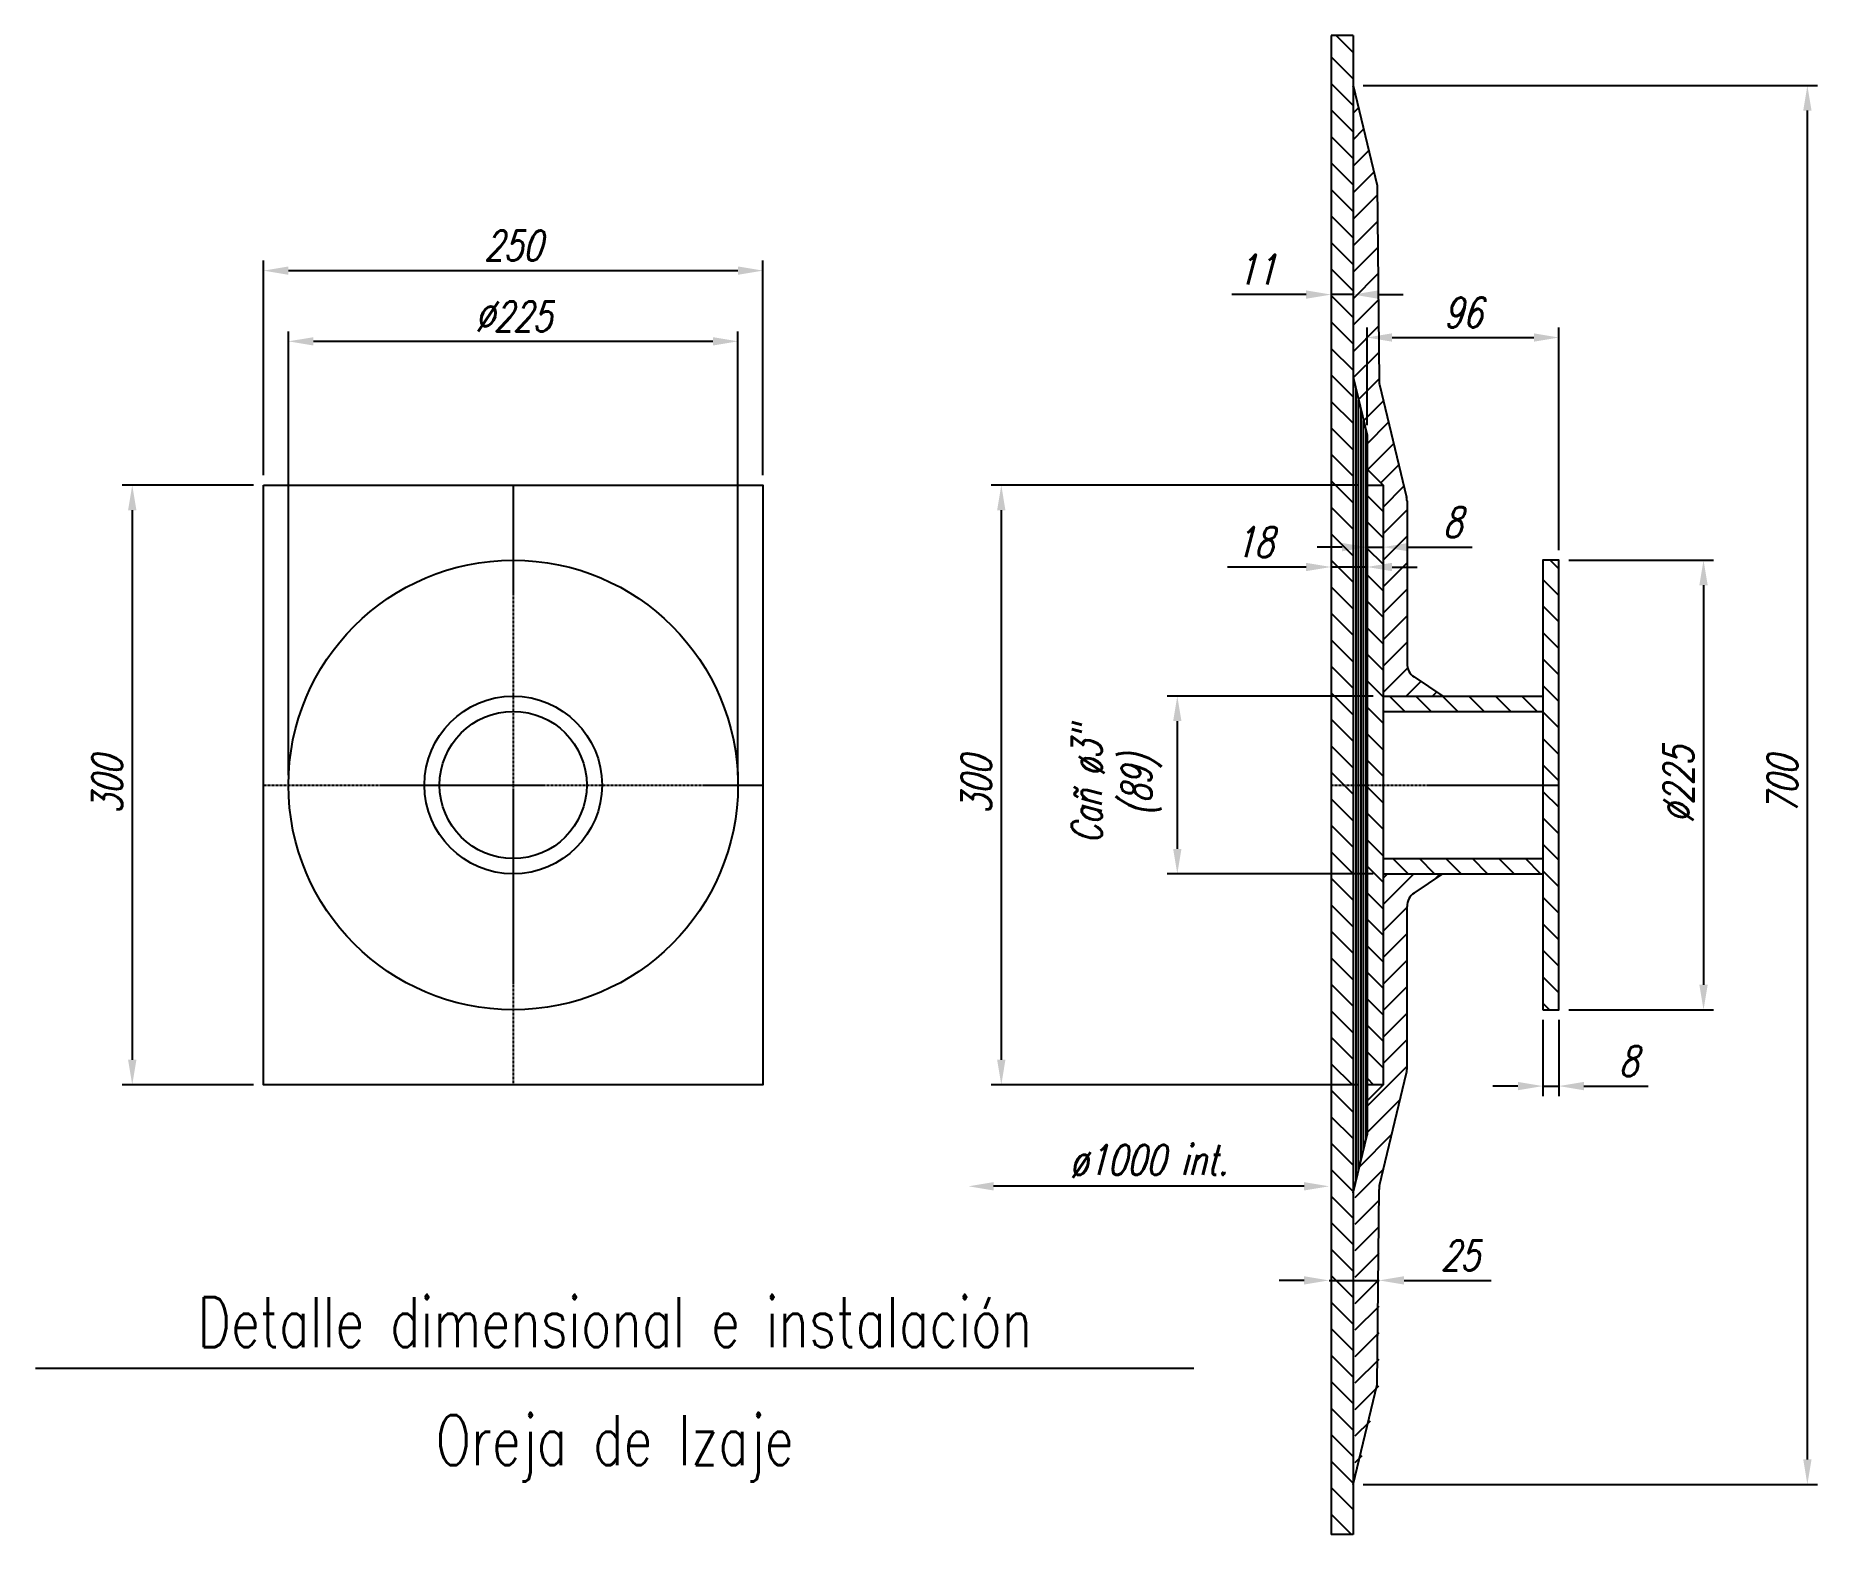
# Model space of a CAD drawing. Header units: inches. Extents: x -293597 to -232636, y -119329 to -80370.
# Drawn here: x -292427 to -291535, y -89234 to -88484 of the extents above; entities that cross this region are included whole.
import ezdxf
from ezdxf.enums import TextEntityAlignment as Align

# ---------------------------------------------------------------- set-up
doc = ezdxf.new("R2010")
doc.units = ezdxf.units.IN
doc.header["$MEASUREMENT"] = 0
doc.linetypes.add('CENTER', pattern=[2, 1.25, -0.25, 0.25, -0.25])
for name, color, linetype in [('IA-ACHU', 1, 'Continuous'), ('IA-DIBUJO', 3, 'Continuous'), ('IA-DIM', 7, 'Continuous'), ('IA-EJES', 4, 'CENTER'), ('IA-TITLE', 6, 'Continuous'), ('IA-TRAZ', 8, 'Continuous')]:
    doc.layers.add(name, color=color, linetype=linetype)
doc.styles.add('ING-AMB', font='romans.shx', dxfattribs={"width": 0.75, "oblique": 15})
doc.dimstyles.new('ING-AMB 5', dxfattribs={"dimscale": 5, "dimtxt": 3, "dimasz": 2.5, "dimexe": 1, "dimexo": 1, "dimgap": 1, "dimtad": 1, "dimdec": 0, "dimzin": 0, "dimdsep": 46, "dimtxsty": 'ING-AMB', "dimcen": 0.1, "dimclrd": 7, "dimclre": 7, "dimclrt": 2, "dimadec": 0, "dimazin": 0, "dimtfac": 1, "dimtdec": 0, "dimtmove": 0, "dimatfit": 3, "dimfxl": 1, "dimtolj": 1, "dimtzin": 0, "dimarcsym": 0})
pattern_1 = [(45, (-318665.946, -115142.8915), (-6.629126, 6.629126), [])]
pattern_2 = [(135, (-318665.946, -115142.8915), (-6.629126, -6.629126), [])]

msp = doc.modelspace()

# ---------------------------------------------------------------- texts
at = {"layer": 'IA-TITLE', "style": 'ING-AMB', "width": 0.75}
for s, p in [('Detalle dimensional e instalación', (-292136.99, -89140.19)), ('Oreja de Izaje', (-292136.99, -89199.23))]:
    msp.add_text(s, height=25, dxfattribs=at).set_placement(p, align=Align.CENTER)

# ---------------------------------------------------------------- blocks, each defined once
blk = doc.blocks.new('*D113')
at = {"layer": 'Defpoints', "color": 0, "ltscale": 0.5, "transparency": 16777216}
for p in [(-292300.29, -88636.92), (-292300.29, -88858.94), (-292075.29, -88858.94)]:
    blk.add_point(p, dxfattribs=at)
at = {"layer": 'IA-DIM', "color": 7, "linetype": 'ByBlock', "lineweight": -2, "ltscale": 0.5, "transparency": 16777216}
for p, q in [((-292300.29, -88853.94), (-292300.29, -88631.92)), ((-292075.29, -88853.94), (-292075.29, -88631.92)), ((-292087.79, -88636.92), (-292287.79, -88636.92))]:
    blk.add_line(p, q, dxfattribs=at)
at = {"layer": 'IA-DIM', "color": 7, "ltscale": 0.5, "transparency": 16777216}
for points in [[(-292287.79, -88634.84), (-292287.79, -88639), (-292300.29, -88636.92)], [(-292087.79, -88634.84), (-292087.79, -88639), (-292075.29, -88636.92)]]:
    blk.add_solid(points, dxfattribs=at)
at = {"layer": 'IA-DIM', "color": 2, "ltscale": 0.5, "transparency": 16777216, "insert": (-292187.79, -88624.42), "char_height": 15, "attachment_point": 5, "style": 'ING-AMB'}
blk.add_mtext('\\A1;%%C225', dxfattribs=at)
blk = doc.blocks.new('*D114')
at = {"layer": 'Defpoints', "color": 0, "ltscale": 0.5, "transparency": 16777216}
for p in [(-292062.79, -88601.53), (-292312.79, -88708.94), (-292062.79, -88708.94)]:
    blk.add_point(p, dxfattribs=at)
at = {"layer": 'IA-DIM', "color": 7, "linetype": 'ByBlock', "lineweight": -2, "ltscale": 0.5, "transparency": 16777216}
for p, q in [((-292312.79, -88703.94), (-292312.79, -88596.53)), ((-292062.79, -88703.94), (-292062.79, -88596.53)), ((-292300.29, -88601.53), (-292075.29, -88601.53))]:
    blk.add_line(p, q, dxfattribs=at)
at = {"layer": 'IA-DIM', "color": 7, "ltscale": 0.5, "transparency": 16777216}
for points in [[(-292300.29, -88599.45), (-292300.29, -88603.62), (-292312.79, -88601.53)], [(-292075.29, -88599.45), (-292075.29, -88603.62), (-292062.79, -88601.53)]]:
    blk.add_solid(points, dxfattribs=at)
at = {"layer": 'IA-DIM', "color": 2, "ltscale": 0.5, "transparency": 16777216, "insert": (-292187.79, -88589.03), "char_height": 15, "attachment_point": 5, "style": 'ING-AMB'}
blk.add_mtext('\\A1;250', dxfattribs=at)
blk = doc.blocks.new('*D115')
at = {"layer": 'Defpoints', "color": 0, "ltscale": 0.5, "transparency": 16777216}
for p in [(-292312.79, -88708.94), (-292378.46, -89008.94), (-292312.79, -89008.94)]:
    blk.add_point(p, dxfattribs=at)
at = {"layer": 'IA-DIM', "color": 7, "linetype": 'ByBlock', "lineweight": -2, "ltscale": 0.5, "transparency": 16777216}
for p, q in [((-292317.79, -88708.94), (-292383.46, -88708.94)), ((-292378.46, -88721.44), (-292378.46, -88996.44)), ((-292317.79, -89008.94), (-292383.46, -89008.94))]:
    blk.add_line(p, q, dxfattribs=at)
at = {"layer": 'IA-DIM', "color": 7, "ltscale": 0.5, "transparency": 16777216}
for points in [[(-292380.54, -88721.44), (-292376.38, -88721.44), (-292378.46, -88708.94)], [(-292380.54, -88996.44), (-292376.38, -88996.44), (-292378.46, -89008.94)]]:
    blk.add_solid(points, dxfattribs=at)
at = {"layer": 'IA-DIM', "color": 2, "ltscale": 0.5, "transparency": 16777216, "insert": (-292390.96, -88858.94), "char_height": 15, "attachment_point": 5, "rotation": 90, "style": 'ING-AMB'}
blk.add_mtext('\\A1;300', dxfattribs=at)
blk = doc.blocks.new('*D116')
at = {"layer": 'Defpoints', "color": 0, "ltscale": 0.5, "transparency": 16777216}
for p in [(-291664.42, -88746.44), (-291664.42, -88971.44), (-291592.02, -88971.44)]:
    blk.add_point(p, dxfattribs=at)
at = {"layer": 'IA-DIM', "color": 7, "linetype": 'ByBlock', "lineweight": -2, "ltscale": 0.5, "transparency": 16777216}
for p, q in [((-291659.42, -88746.44), (-291587.02, -88746.44)), ((-291592.02, -88758.94), (-291592.02, -88958.94)), ((-291659.42, -88971.44), (-291587.02, -88971.44))]:
    blk.add_line(p, q, dxfattribs=at)
at = {"layer": 'IA-DIM', "color": 7, "ltscale": 0.5, "transparency": 16777216}
for points in [[(-291594.11, -88758.94), (-291589.94, -88758.94), (-291592.02, -88746.44)], [(-291594.11, -88958.94), (-291589.94, -88958.94), (-291592.02, -88971.44)]]:
    blk.add_solid(points, dxfattribs=at)
at = {"layer": 'IA-DIM', "color": 2, "ltscale": 0.5, "transparency": 16777216, "insert": (-291604.52, -88858.94), "char_height": 15, "attachment_point": 5, "rotation": 90, "style": 'ING-AMB'}
blk.add_mtext('\\A1;%%C225', dxfattribs=at)
blk = doc.blocks.new('*D117')
at = {"layer": 'Defpoints', "color": 0, "ltscale": 0.5, "transparency": 16777216}
for p in [(-291959.87, -89059.76), (-291959.87, -89059.76), (-291779.42, -89059.76)]:
    blk.add_point(p, dxfattribs=at)
at = {"layer": 'IA-DIM', "color": 7, "linetype": 'ByBlock', "lineweight": -2, "ltscale": 0.5, "transparency": 16777216}
blk.add_line((-291791.92, -89059.76), (-291947.37, -89059.76), dxfattribs=at)
at = {"layer": 'IA-DIM', "color": 7, "ltscale": 0.5, "transparency": 16777216}
for points in [[(-291947.37, -89057.68), (-291947.37, -89061.85), (-291959.87, -89059.76)], [(-291791.92, -89057.68), (-291791.92, -89061.85), (-291779.42, -89059.76)]]:
    blk.add_solid(points, dxfattribs=at)
at = {"layer": 'IA-DIM', "color": 2, "ltscale": 0.5, "transparency": 16777216, "insert": (-291869.65, -89047.26), "char_height": 15, "attachment_point": 5, "style": 'ING-AMB'}
blk.add_mtext('\\A1;ø1000 int.', dxfattribs=at)
blk = doc.blocks.new('*D118')
at = {"layer": 'Defpoints', "color": 0, "ltscale": 0.5, "transparency": 16777216}
for p in [(-291778.42, -88613.52), (-291778.42, -88613.52), (-291767.42, -88613.52)]:
    blk.add_point(p, dxfattribs=at)
at = {"layer": 'IA-DIM', "color": 7, "linetype": 'ByBlock', "lineweight": -2, "ltscale": 0.5, "transparency": 16777216}
for p, q in [((-291790.92, -88613.52), (-291828.15, -88613.52)), ((-291767.42, -88613.52), (-291778.42, -88613.52)), ((-291754.92, -88613.52), (-291742.42, -88613.52))]:
    blk.add_line(p, q, dxfattribs=at)
at = {"layer": 'IA-DIM', "color": 7, "ltscale": 0.5, "transparency": 16777216}
for points in [[(-291790.92, -88611.44), (-291790.92, -88615.61), (-291778.42, -88613.52)], [(-291754.92, -88611.44), (-291754.92, -88615.61), (-291767.42, -88613.52)]]:
    blk.add_solid(points, dxfattribs=at)
at = {"layer": 'IA-DIM', "color": 2, "ltscale": 0.5, "transparency": 16777216, "insert": (-291815.78, -88601.02), "char_height": 15, "attachment_point": 5, "style": 'ING-AMB'}
blk.add_mtext('\\A1;11', dxfattribs=at)
blk = doc.blocks.new('*D119')
at = {"layer": 'Defpoints', "color": 0, "ltscale": 0.5, "transparency": 16777216}
for p in [(-291767.42, -88508.94), (-291540.04, -88508.94), (-291767.42, -89208.94)]:
    blk.add_point(p, dxfattribs=at)
at = {"layer": 'IA-DIM', "color": 7, "linetype": 'ByBlock', "lineweight": -2, "ltscale": 0.5, "transparency": 16777216}
for p, q in [((-291762.42, -88508.94), (-291535.04, -88508.94)), ((-291540.04, -89196.44), (-291540.04, -88521.44)), ((-291762.42, -89208.94), (-291535.04, -89208.94))]:
    blk.add_line(p, q, dxfattribs=at)
at = {"layer": 'IA-DIM', "color": 7, "ltscale": 0.5, "transparency": 16777216}
for points in [[(-291542.12, -88521.44), (-291537.95, -88521.44), (-291540.04, -88508.94)], [(-291542.12, -89196.44), (-291537.95, -89196.44), (-291540.04, -89208.94)]]:
    blk.add_solid(points, dxfattribs=at)
at = {"layer": 'IA-DIM', "color": 2, "ltscale": 0.5, "transparency": 16777216, "insert": (-291552.54, -88858.94), "char_height": 15, "attachment_point": 5, "rotation": 90, "style": 'ING-AMB'}
blk.add_mtext('\\A1;700', dxfattribs=at)
blk = doc.blocks.new('*D120')
at = {"layer": 'Defpoints', "color": 0, "ltscale": 0.5, "transparency": 16777216}
for p in [(-291779.42, -89106.84), (-291754.42, -89106.84), (-291754.42, -89106.84)]:
    blk.add_point(p, dxfattribs=at)
at = {"layer": 'IA-DIM', "color": 7, "linetype": 'ByBlock', "lineweight": -2, "ltscale": 0.5, "transparency": 16777216}
for p, q in [((-291791.92, -89106.84), (-291804.42, -89106.84)), ((-291779.42, -89106.84), (-291754.42, -89106.84)), ((-291741.92, -89106.84), (-291698.25, -89106.84))]:
    blk.add_line(p, q, dxfattribs=at)
at = {"layer": 'IA-DIM', "color": 7, "ltscale": 0.5, "transparency": 16777216}
for points in [[(-291791.92, -89104.76), (-291791.92, -89108.93), (-291779.42, -89106.84)], [(-291741.92, -89104.76), (-291741.92, -89108.93), (-291754.42, -89106.84)]]:
    blk.add_solid(points, dxfattribs=at)
at = {"layer": 'IA-DIM', "color": 2, "ltscale": 0.5, "transparency": 16777216, "insert": (-291713.83, -89094.34), "char_height": 15, "attachment_point": 5, "style": 'ING-AMB'}
blk.add_mtext('\\A1;25', dxfattribs=at)
blk = doc.blocks.new('*D121')
at = {"layer": 'Defpoints', "color": 0, "ltscale": 0.5, "transparency": 16777216}
for p in [(-291760.42, -88739.91), (-291752.42, -88739.91), (-291752.42, -88739.91)]:
    blk.add_point(p, dxfattribs=at)
at = {"layer": 'IA-DIM', "color": 7, "linetype": 'ByBlock', "lineweight": -2, "ltscale": 0.5, "transparency": 16777216}
for p, q in [((-291772.92, -88739.91), (-291785.42, -88739.91)), ((-291760.42, -88739.91), (-291752.42, -88739.91)), ((-291739.92, -88739.91), (-291707.77, -88739.91))]:
    blk.add_line(p, q, dxfattribs=at)
at = {"layer": 'IA-DIM', "color": 7, "ltscale": 0.5, "transparency": 16777216}
for points in [[(-291772.92, -88737.82), (-291772.92, -88741.99), (-291760.42, -88739.91)], [(-291739.92, -88737.82), (-291739.92, -88741.99), (-291752.42, -88739.91)]]:
    blk.add_solid(points, dxfattribs=at)
at = {"layer": 'IA-DIM', "color": 2, "ltscale": 0.5, "transparency": 16777216, "insert": (-291717.59, -88727.41), "char_height": 15, "attachment_point": 5, "style": 'ING-AMB'}
blk.add_mtext('\\A1;8', dxfattribs=at)
blk = doc.blocks.new('*D122')
at = {"layer": 'Defpoints', "color": 0, "ltscale": 0.5, "transparency": 16777216}
for p in [(-291672.42, -88971.44), (-291664.42, -88971.44), (-291664.42, -89009.6)]:
    blk.add_point(p, dxfattribs=at)
at = {"layer": 'IA-DIM', "color": 7, "linetype": 'ByBlock', "lineweight": -2, "ltscale": 0.5, "transparency": 16777216}
for p, q in [((-291672.42, -88976.44), (-291672.42, -89014.6)), ((-291664.42, -88976.44), (-291664.42, -89014.6)), ((-291684.92, -89009.6), (-291697.42, -89009.6)), ((-291672.42, -89009.6), (-291664.42, -89009.6)), ((-291651.92, -89009.6), (-291619.77, -89009.6))]:
    blk.add_line(p, q, dxfattribs=at)
at = {"layer": 'IA-DIM', "color": 7, "ltscale": 0.5, "transparency": 16777216}
for points in [[(-291684.92, -89007.52), (-291684.92, -89011.69), (-291672.42, -89009.6)], [(-291651.92, -89007.52), (-291651.92, -89011.69), (-291664.42, -89009.6)]]:
    blk.add_solid(points, dxfattribs=at)
at = {"layer": 'IA-DIM', "color": 2, "ltscale": 0.5, "transparency": 16777216, "insert": (-291629.59, -88997.1), "char_height": 15, "attachment_point": 5, "style": 'ING-AMB'}
blk.add_mtext('\\A1;8', dxfattribs=at)
blk = doc.blocks.new('*D123')
at = {"layer": 'Defpoints', "color": 0, "ltscale": 0.5, "transparency": 16777216}
for p in [(-291664.42, -88635), (-291760.42, -88683.94), (-291664.42, -88746.44)]:
    blk.add_point(p, dxfattribs=at)
at = {"layer": 'IA-DIM', "color": 7, "linetype": 'ByBlock', "lineweight": -2, "ltscale": 0.5, "transparency": 16777216}
for p, q in [((-291760.42, -88678.94), (-291760.42, -88630)), ((-291664.42, -88741.44), (-291664.42, -88630)), ((-291747.92, -88635), (-291676.92, -88635))]:
    blk.add_line(p, q, dxfattribs=at)
at = {"layer": 'IA-DIM', "color": 7, "ltscale": 0.5, "transparency": 16777216}
for points in [[(-291747.92, -88632.92), (-291747.92, -88637.08), (-291760.42, -88635)], [(-291676.92, -88632.92), (-291676.92, -88637.08), (-291664.42, -88635)]]:
    blk.add_solid(points, dxfattribs=at)
at = {"layer": 'IA-DIM', "color": 2, "ltscale": 0.5, "transparency": 16777216, "insert": (-291712.42, -88622.5), "char_height": 15, "attachment_point": 5, "style": 'ING-AMB'}
blk.add_mtext('\\A1;96', dxfattribs=at)
blk = doc.blocks.new('*D124')
at = {"layer": 'Defpoints', "color": 0, "ltscale": 0.5, "transparency": 16777216}
for p in [(-291752.42, -88814.49), (-291855.39, -88903.39), (-291752.42, -88903.39)]:
    blk.add_point(p, dxfattribs=at)
at = {"layer": 'IA-DIM', "color": 7, "linetype": 'ByBlock', "lineweight": -2, "ltscale": 0.5, "transparency": 16777216}
for p, q in [((-291757.42, -88814.49), (-291860.39, -88814.49)), ((-291855.39, -88826.99), (-291855.39, -88890.89)), ((-291757.42, -88903.39), (-291860.39, -88903.39))]:
    blk.add_line(p, q, dxfattribs=at)
at = {"layer": 'IA-DIM', "color": 7, "ltscale": 0.5, "transparency": 16777216}
for points in [[(-291857.47, -88826.99), (-291853.3, -88826.99), (-291855.39, -88814.49)], [(-291857.47, -88890.89), (-291853.3, -88890.89), (-291855.39, -88903.39)]]:
    blk.add_solid(points, dxfattribs=at)
at = {"layer": 'IA-DIM', "color": 2, "ltscale": 0.5, "transparency": 16777216, "insert": (-291885.75, -88858.94), "char_height": 15, "attachment_point": 5, "rotation": 90, "style": 'ING-AMB'}
blk.add_mtext('\\A1;{\\W0.7;Cañ ø3"\\P(89)}', dxfattribs=at)
blk = doc.blocks.new('*D125')
at = {"layer": 'Defpoints', "color": 0, "ltscale": 0.5, "transparency": 16777216}
for p in [(-291778.42, -88749.85), (-291778.42, -88749.85), (-291760.42, -88749.85)]:
    blk.add_point(p, dxfattribs=at)
at = {"layer": 'IA-DIM', "color": 7, "linetype": 'ByBlock', "lineweight": -2, "ltscale": 0.5, "transparency": 16777216}
for p, q in [((-291790.92, -88749.85), (-291830.25, -88749.85)), ((-291760.42, -88749.85), (-291778.42, -88749.85)), ((-291747.92, -88749.85), (-291735.42, -88749.85))]:
    blk.add_line(p, q, dxfattribs=at)
at = {"layer": 'IA-DIM', "color": 7, "ltscale": 0.5, "transparency": 16777216}
for points in [[(-291790.92, -88747.76), (-291790.92, -88751.93), (-291778.42, -88749.85)], [(-291747.92, -88747.76), (-291747.92, -88751.93), (-291760.42, -88749.85)]]:
    blk.add_solid(points, dxfattribs=at)
at = {"layer": 'IA-DIM', "color": 2, "ltscale": 0.5, "transparency": 16777216, "insert": (-291816.83, -88737.35), "char_height": 15, "attachment_point": 5, "style": 'ING-AMB'}
blk.add_mtext('\\A1;18', dxfattribs=at)
blk = doc.blocks.new('*D126')
at = {"layer": 'Defpoints', "color": 0, "ltscale": 0.5, "transparency": 16777216}
for p in [(-291760.42, -88708.94), (-291943.49, -89008.94), (-291760.42, -89008.94)]:
    blk.add_point(p, dxfattribs=at)
at = {"layer": 'IA-DIM', "color": 7, "linetype": 'ByBlock', "lineweight": -2, "ltscale": 0.5, "transparency": 16777216}
for p, q in [((-291765.42, -88708.94), (-291948.49, -88708.94)), ((-291943.49, -88721.44), (-291943.49, -88996.44)), ((-291765.42, -89008.94), (-291948.49, -89008.94))]:
    blk.add_line(p, q, dxfattribs=at)
at = {"layer": 'IA-DIM', "color": 7, "ltscale": 0.5, "transparency": 16777216}
for points in [[(-291945.57, -88721.44), (-291941.41, -88721.44), (-291943.49, -88708.94)], [(-291945.57, -88996.44), (-291941.41, -88996.44), (-291943.49, -89008.94)]]:
    blk.add_solid(points, dxfattribs=at)
at = {"layer": 'IA-DIM', "color": 2, "ltscale": 0.5, "transparency": 16777216, "insert": (-291955.99, -88858.94), "char_height": 15, "attachment_point": 5, "rotation": 90, "style": 'ING-AMB'}
blk.add_mtext('\\A1;300', dxfattribs=at)

# ---------------------------------------------------------------- dimensions: what is measured, and where the dimension line sits
at = {"layer": 'IA-DIM', "ltscale": 0.5}
for base, p1, p2, angle, picture, middle in [((-291540.04, -88508.94), (-291767.42, -89208.94), (-291767.42, -88508.94), 90, '*D119', (-291552.54, -88858.94)), ((-291778.42, -88613.52), (-291767.42, -88613.52), (-291778.42, -88613.52), 180, '*D118', (-291815.78, -88601.02)), ((-292378.46, -89008.94), (-292312.79, -88708.94), (-292312.79, -89008.94), 90, '*D115', (-292390.96, -88858.94)), ((-291943.49, -89008.94), (-291760.42, -88708.94), (-291760.42, -89008.94), 90, '*D126', (-291955.99, -88858.94)), ((-291778.42, -88749.85), (-291760.42, -88749.85), (-291778.42, -88749.85), 180, '*D125', (-291816.83, -88737.35))]:
    dim = msp.add_linear_dim(base=base, p1=p1, p2=p2, angle=angle, dimstyle='ING-AMB 5', override={"dimpost": '\\X'}, dxfattribs=at)
    dim.commit()
    dim.dimension.update_dxf_attribs({"geometry": picture, "text_midpoint": middle})
for base, p1, p2, picture, middle in [((-292062.79, -88601.53), (-292312.79, -88708.94), (-292062.79, -88708.94), '*D114', (-292187.79, -88589.03)), ((-291664.42, -88635), (-291760.42, -88683.94), (-291664.42, -88746.44), '*D123', (-291712.42, -88622.5)), ((-291752.42, -88739.91), (-291760.42, -88739.91), (-291752.42, -88739.91), '*D121', (-291717.59, -88727.41)), ((-291664.42, -89009.6), (-291672.42, -88971.44), (-291664.42, -88971.44), '*D122', (-291629.59, -88997.1)), ((-291754.42, -89106.84), (-291779.42, -89106.84), (-291754.42, -89106.84), '*D120', (-291713.83, -89094.34))]:
    dim = msp.add_linear_dim(base=base, p1=p1, p2=p2, dimstyle='ING-AMB 5', override={"dimpost": '\\X'}, dxfattribs=at)
    dim.commit()
    dim.dimension.update_dxf_attribs({"geometry": picture, "text_midpoint": middle})
for base, p1, p2, text, picture, middle in [((-292300.29, -88636.92), (-292075.29, -88858.94), (-292300.29, -88858.94), '%%C<>', '*D113', (-292187.79, -88624.42)), ((-291959.87, -89059.76), (-291779.42, -89059.76), (-291959.87, -89059.76), 'ø1000 int.', '*D117', (-291869.65, -89047.26))]:
    dim = msp.add_linear_dim(base=base, p1=p1, p2=p2, text=text, dimstyle='ING-AMB 5', override={"dimpost": '\\X'}, dxfattribs=at)
    dim.commit()
    dim.dimension.update_dxf_attribs({"geometry": picture, "text_midpoint": middle})
dim = msp.add_linear_dim(base=(-291592.02, -88971.44), p1=(-291664.42, -88746.44), p2=(-291664.42, -88971.44), angle=90, text='%%C<>', dimstyle='ING-AMB 5', override={"dimpost": '\\X'}, dxfattribs=at)
dim.commit()
dim.dimension.update_dxf_attribs({"geometry": '*D116', "text_midpoint": (-291604.52, -88858.94)})
dim = msp.add_linear_dim(base=(-291855.39, -88903.39), p1=(-291752.42, -88814.49), p2=(-291752.42, -88903.39), angle=90, text='{\\W0.7;Cañ ø3"\\P(<>)}', dimstyle='ING-AMB 5', override={"dimpost": '\\X'}, dxfattribs=at)
dim.commit()
dim.dimension.update_dxf_attribs({"geometry": '*D124', "text_midpoint": (-291855.39, -88858.94), "dimtype": 160})

# ---------------------------------------------------------------- hatches: boundary and pattern name
at = {"layer": 'IA-ACHU'}
h = msp.add_hatch(dxfattribs=at)
h.set_pattern_fill('ANSI31', color=256, scale=75, angle=90)
h.set_pattern_definition([(135, (-318666.946, -115142.8915), (-6.629126, -6.629126), [])])
h.paths.add_polyline_path([(-291767.42, -88483.94), (-291778.42, -88483.94), (-291778.42, -89233.94), (-291767.42, -89233.94)])
h = msp.add_hatch(dxfattribs=at)
h.set_pattern_fill('ANSI31', color=256, scale=75)
h.set_pattern_definition(pattern_1)
edge = h.paths.add_edge_path()
edge.add_line((-291755.42, -88558.94), (-291767.42, -88508.94))
edge.add_line((-291767.42, -88508.94), (-291767.42, -88654.77))
edge.add_line((-291767.42, -88654.77), (-291760.42, -88683.94))
edge.add_line((-291760.42, -88683.94), (-291760.42, -88700.94))
edge.add_line((-291760.42, -88700.94), (-291752.42, -88708.94))
edge.add_line((-291752.42, -88708.94), (-291752.42, -88814.49))
edge.add_line((-291752.42, -88814.49), (-291722.42, -88814.49))
edge.add_line((-291722.42, -88814.49), (-291736.85, -88804.86))
edge.add_arc((-291732.42, -88798.21), 8, 180, 236.30993, ccw=False)
edge.add_line((-291740.42, -88798.21), (-291740.42, -88716.8))
edge.add_arc((-291748.42, -88716.8), 8, 360, 373.49573)
edge.add_line((-291740.64, -88714.93), (-291754.19, -88658.44))
edge.add_arc((-291746.42, -88656.57), 8, 180, 193.49573, ccw=False)
edge.add_line((-291754.42, -88656.57), (-291755.42, -88558.94))
h = msp.add_hatch(dxfattribs=at)
h.set_pattern_fill('ANSI31', color=256, scale=10, angle=45)
h.set_pattern_definition([(90, (-318665.946, -115142.8915), (-1.25, 0), [])])
h.paths.add_polyline_path([(-291767.42, -89063.1), (-291760.42, -89033.94), (-291760.42, -88683.94), (-291766.42, -88658.94)])
h = msp.add_hatch(dxfattribs=at)
h.set_pattern_fill('ANSI31', color=256, scale=75, angle=90)
h.set_pattern_definition([(135, (-313316.0575, -114874.817), (-6.629126, -6.629126), [])])
h.paths.add_polyline_path([(-291752.42, -88708.94), (-291760.42, -88708.94), (-291760.42, -89008.94), (-291752.42, -89008.94)])
h = msp.add_hatch(dxfattribs=at)
h.set_pattern_fill('ANSI31', color=256, scale=75, angle=90)
h.set_pattern_definition([(135, (-313228.0575, -114837.317), (-6.629126, -6.629126), [])])
h.paths.add_polyline_path([(-291664.42, -88746.44), (-291672.42, -88746.44), (-291672.42, -88971.44), (-291664.42, -88971.44)])
h = msp.add_hatch(dxfattribs=at)
h.set_pattern_fill('ANSI31', color=256, scale=75, angle=90)
h.set_pattern_definition(pattern_2)
h.paths.add_polyline_path([(-291752.42, -88814.49), (-291752.42, -88822.11), (-291672.42, -88822.11), (-291672.42, -88814.49)])
h = msp.add_hatch(dxfattribs=at)
h.set_pattern_fill('ANSI31', color=256, scale=75, angle=90)
h.set_pattern_definition(pattern_2)
h.paths.add_polyline_path([(-291672.42, -88903.39), (-291752.42, -88903.39), (-291752.42, -88895.77), (-291672.42, -88895.77)])
h = msp.add_hatch(dxfattribs=at)
h.set_pattern_fill('ANSI31', color=256, scale=75)
h.set_pattern_definition(pattern_1)
h.paths.add_polyline_path([(-291754.42, -89158.94), (-291766.42, -89208.94), (-291766.42, -89058.94), (-291760.42, -89033.94), (-291760.42, -89016.94), (-291752.42, -89008.94), (-291752.42, -88903.39), (-291722.42, -88903.39), (-291736.85, -88913.01, 0.250765), (-291740.42, -88919.67), (-291740.42, -89001.08, -0.058954), (-291740.64, -89002.95), (-291754.19, -89059.44, 0.058954), (-291754.42, -89061.3)])

# ---------------------------------------------------------------- linework, layer by layer
for p, q in [((-291767.42, -88483.94), (-291778.42, -88483.94)), ((-291767.42, -89233.94), (-291778.42, -89233.94))]:
    msp.add_line(p, q)
at = {"layer": 'IA-DIBUJO'}
for p, q in [((-291778.42, -88483.94), (-291778.42, -89233.94)), ((-291767.42, -88483.94), (-291767.42, -89233.94)), ((-291767.42, -88508.94), (-291755.42, -88558.94)), ((-291755.42, -88558.94), (-291754.42, -88656.57)), ((-291767.42, -88654.77), (-291760.42, -88683.94)), ((-291754.19, -88658.44), (-291740.64, -88714.93)), ((-291760.42, -88683.94), (-291760.42, -89033.94)), ((-291752.42, -88708.94), (-291760.42, -88700.94)), ((-291740.42, -88716.8), (-291740.42, -88798.21)), ((-291736.85, -88804.86), (-291722.42, -88814.49)), ((-291752.42, -88814.49), (-291672.42, -88814.49)), ((-291752.42, -88822.11), (-291672.42, -88822.11)), ((-291752.42, -88895.77), (-291672.42, -88895.77)), ((-291752.42, -88903.39), (-291672.42, -88903.39)), ((-291736.85, -88913.01), (-291722.42, -88903.39)), ((-291740.42, -89001.08), (-291740.42, -88919.67)), ((-291754.19, -89059.44), (-291740.64, -89002.95)), ((-291752.42, -89008.94), (-291760.42, -89016.94)), ((-291767.42, -89063.1), (-291760.42, -89033.94)), ((-291755.42, -89158.94), (-291754.42, -89061.3)), ((-291767.42, -89208.94), (-291755.42, -89158.94))]:
    msp.add_line(p, q, dxfattribs=at)
for points in [[(-292312.79, -88708.94), (-292062.79, -88708.94), (-292062.79, -89008.94), (-292312.79, -89008.94)], [(-291760.42, -88708.94), (-291752.42, -88708.94), (-291752.42, -89008.94), (-291760.42, -89008.94)], [(-291672.42, -88971.44), (-291664.42, -88971.44), (-291664.42, -88746.44), (-291672.42, -88746.44)]]:
    msp.add_lwpolyline(points, close=True, dxfattribs=at)
msp.add_circle((-292187.79, -88858.94), 112.5, dxfattribs=at)
for centre, start, end in [((-291746.42, -88656.57), 180, 193.49573), ((-291748.42, -88716.8), 0, 13.49573), ((-291732.42, -88798.21), 180, 236.30993), ((-291732.42, -88919.67), 123.69007, 180), ((-291748.42, -89001.08), 346.50427, 0), ((-291746.42, -89061.3), 166.50427, 180)]:
    msp.add_arc(centre, 8, start, end, dxfattribs=at)
at = {"layer": 'IA-EJES'}
for p, q in [((-292187.79, -88708.94), (-292187.79, -89008.94)), ((-292312.79, -88858.94), (-292062.79, -88858.94)), ((-291778.42, -88858.94), (-291664.42, -88858.94))]:
    msp.add_line(p, q, dxfattribs=at)
at = {"layer": 'IA-TITLE'}
msp.add_line((-292426.82, -89150.75), (-291847.17, -89150.75), dxfattribs=at)
at = {"layer": 'IA-TRAZ'}
for radius in [44.45, 36.83]:
    msp.add_circle((-292187.79, -88858.94), radius, dxfattribs=at)

msp.set_redraw_order([(e.dxf.handle, doc.entitydb.next_handle()) for e in msp.query("TEXT MTEXT ATTDEF DIMENSION ARC_DIMENSION")])  # texts and dimensions are drawn at this point

doc.saveas('drawing.dxf')
